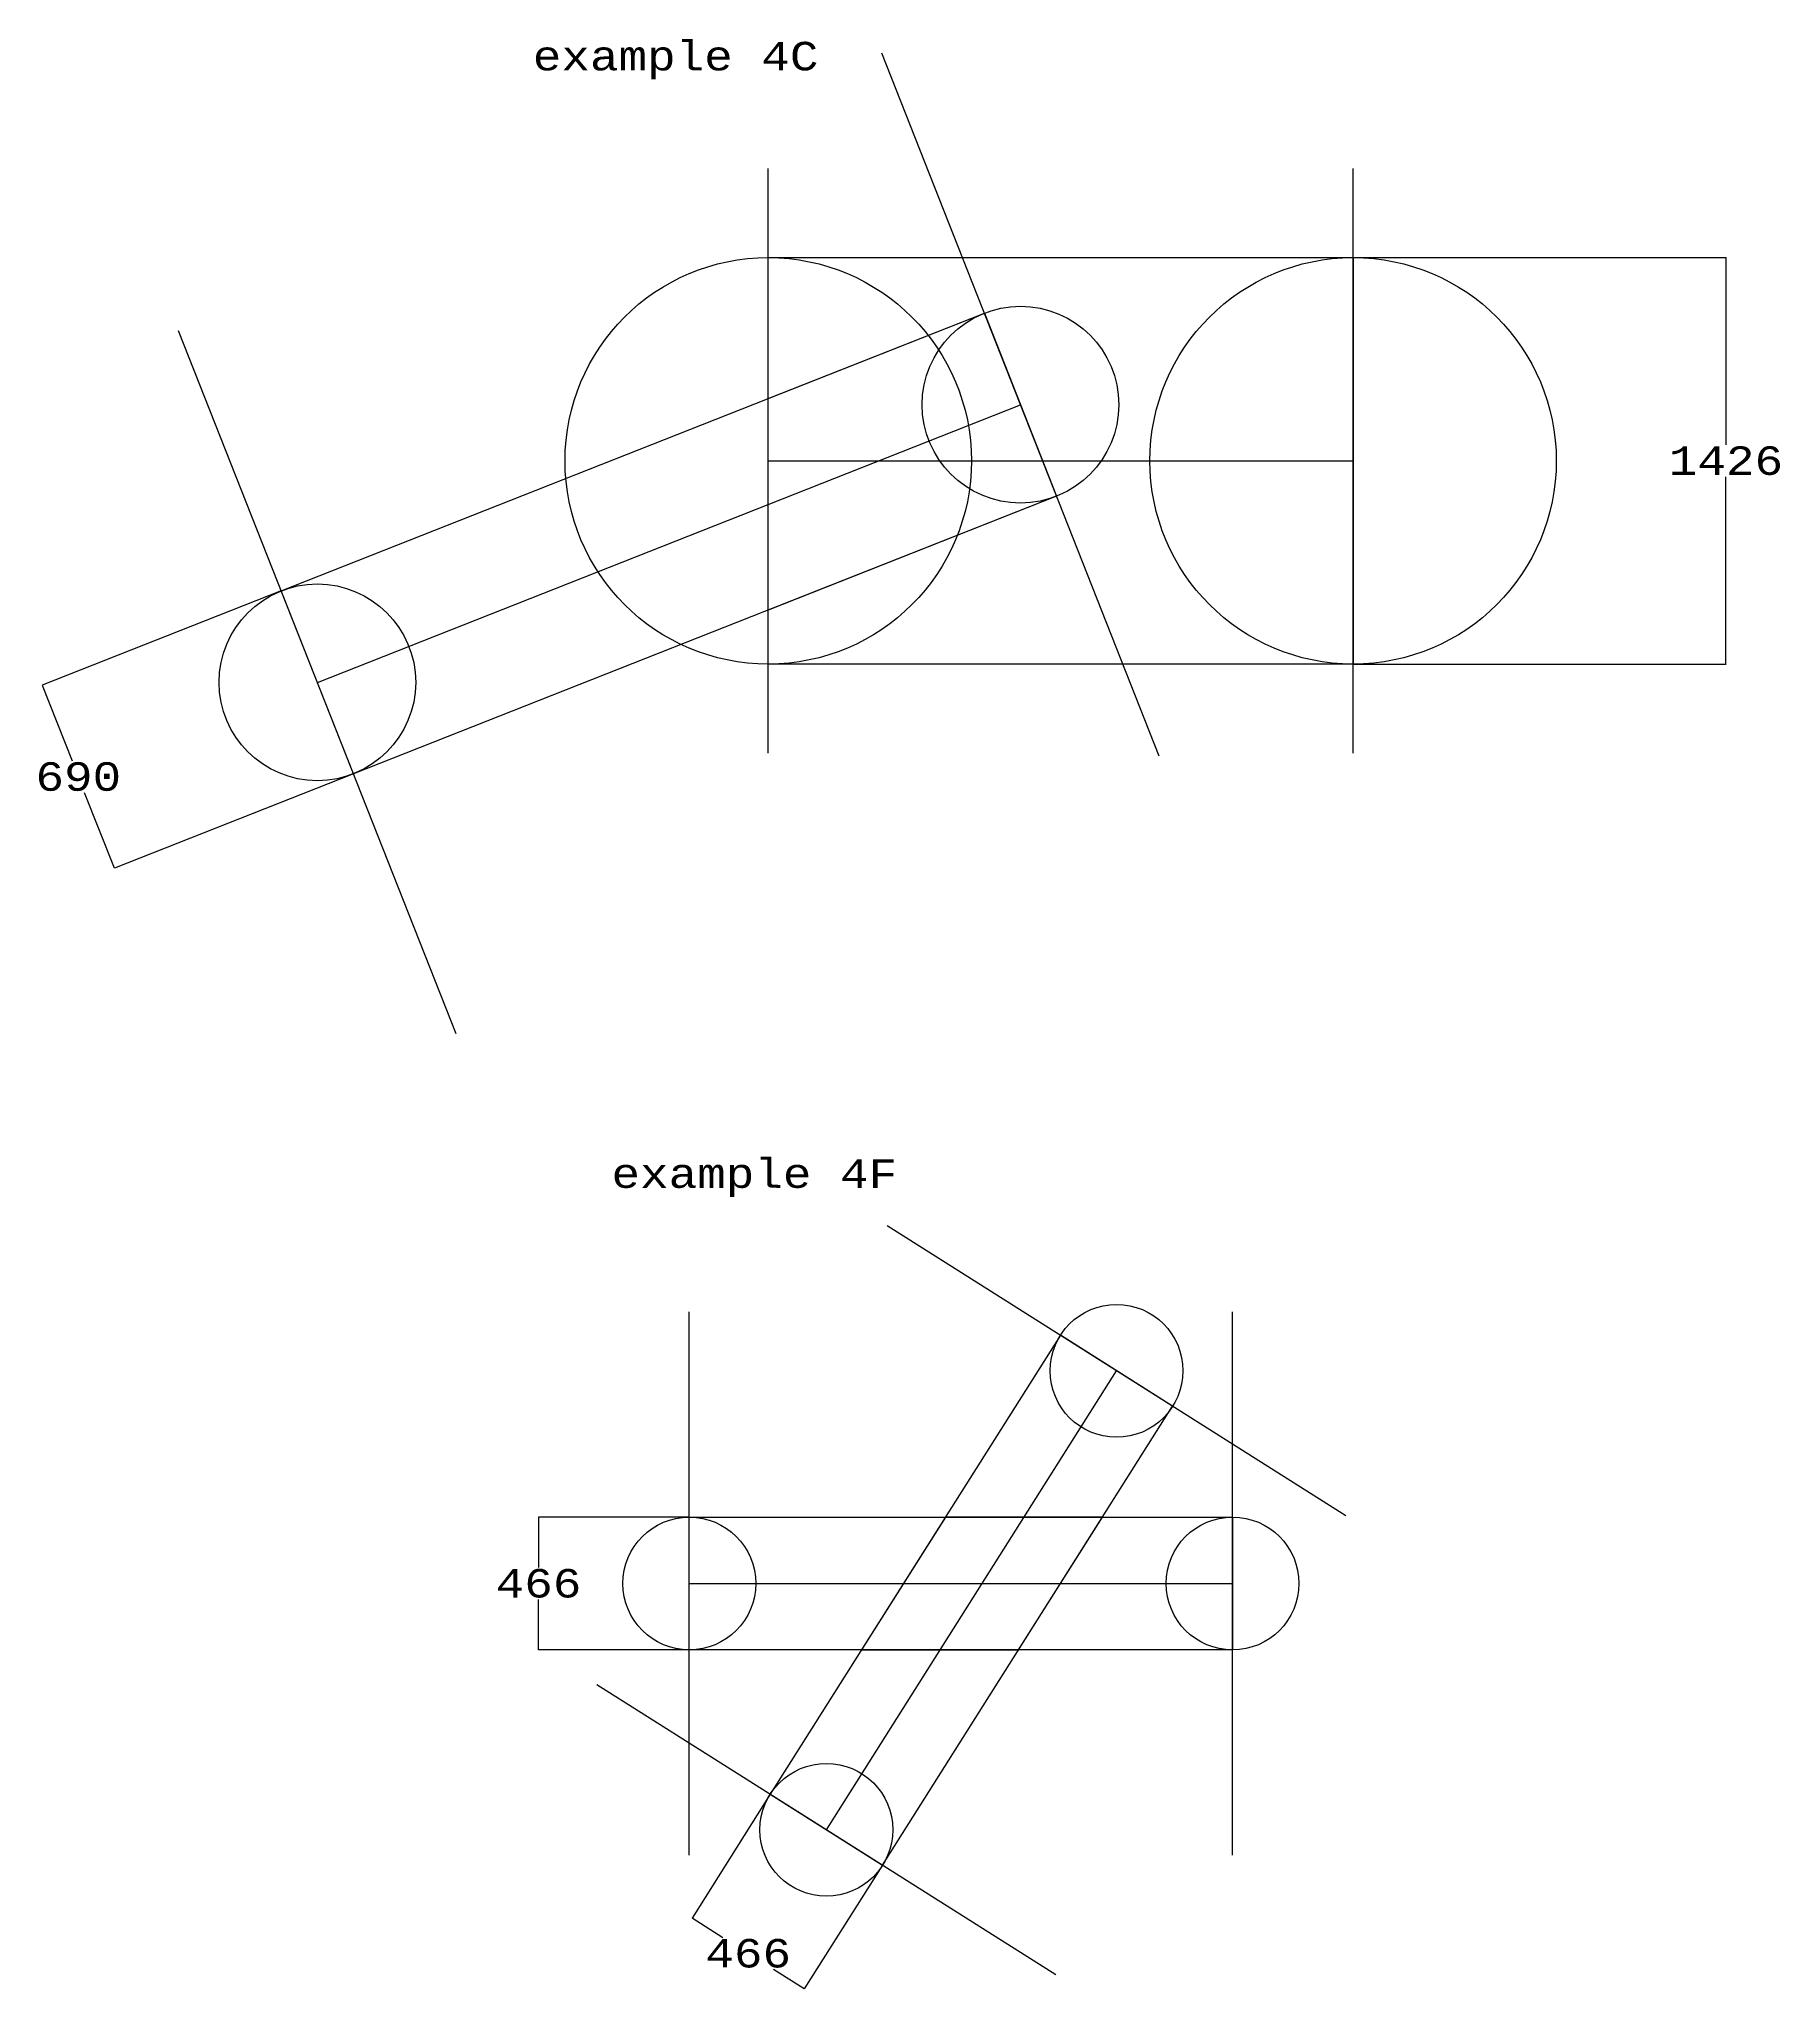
# Model space of a CAD drawing. Header units: centimetres. Extents: x -14200 to 24920, y -12667 to 8144.
# Drawn here: x -3700 to 2409, y -12093 to -5252 of the extents above; entities that cross this region are included whole.
import ezdxf

# ---------------------------------------------------------------- set-up
doc = ezdxf.new("R2010")
doc.units = ezdxf.units.CM
doc.header["$MEASUREMENT"] = 0
for name, color, linetype in [('intersection', 1, 'Continuous'), ('Rectangle', 5, 'Continuous'), ('text', 7, 'Continuous')]:
    doc.layers.add(name, color=color, linetype=linetype)
doc.styles.get("Standard").update_dxf_attribs({"font": 'COUR.TTF', "height": 100})
doc.dimstyles.get("Standard").update_dxf_attribs({"dimtxt": 0.18, "dimasz": 0.18, "dimexe": 0.18, "dimexo": 0.0625, "dimgap": 0.09, "dimtad": 0, "dimtih": 1, "dimtoh": 1, "dimdec": 0, "dimzin": 0, "dimdsep": 46, "dimtxsty": 'Standard', "dimcen": 0.09, "dimadec": 0, "dimazin": 0, "dimtfac": 1, "dimtdec": 0, "dimtofl": 0, "dimtmove": 0, "dimatfit": 3, "dimfxl": 0, "dimtolj": 1, "dimtzin": 0, "dimarcsym": 0})

# ---------------------------------------------------------------- blocks, each defined once
blk = doc.blocks.new('*D100')
at = {"color": 0, "lineweight": -2}
for p, q in [((-1134, -11409.5), (-1408.3, -11843.5)), ((-740.1, -11658.6), (-1014.5, -12092.5)), ((-1408.1, -11843.4), (-1300.3, -11911.6)), ((-1014.5, -12092.3), (-1122.3, -12024.1))]:
    blk.add_line(p, q, dxfattribs=at)
at = {"color": 0}
for points in [[(-1408.1, -11843.4), (-1408.1, -11843.4), (-1408.2, -11843.3)], [(-1014.5, -12092.2), (-1014.5, -12092.3), (-1014.4, -12092.4)]]:
    blk.add_solid(points, dxfattribs=at)
at = {"color": 0, "insert": (-1211.3, -11967.8), "char_height": 100, "attachment_point": 5}
blk.add_mtext('\\A1;466', dxfattribs=at)
blk = doc.blocks.new('*D101')
at = {"color": 0, "lineweight": -2}
for p, q in [((-1418.1, -10437), (-1947.2, -10437)), ((-1947, -10437.2), (-1947, -10613.7)), ((-1947, -10902.8), (-1947, -10726.3)), ((-1418.1, -10903), (-1947.2, -10903))]:
    blk.add_line(p, q, dxfattribs=at)
at = {"color": 0}
for points in [[(-1947, -10437.2), (-1947, -10437.2), (-1947, -10437)], [(-1947, -10902.8), (-1947, -10902.8), (-1947, -10903)]]:
    blk.add_solid(points, dxfattribs=at)
at = {"color": 0, "insert": (-1947, -10670), "char_height": 100, "attachment_point": 5}
blk.add_mtext('\\A1;466', dxfattribs=at)
blk = doc.blocks.new('*D102')
at = {"color": 0, "lineweight": -2}
for p, q in [((-2849.8, -7188.1), (-3688.5, -7519.3)), ((-3688.2, -7519.4), (-3583.8, -7783.8)), ((-2596.4, -7829.9), (-3435.1, -8161.1)), ((-3435, -8160.8), (-3539.4, -7896.4))]:
    blk.add_line(p, q, dxfattribs=at)
at = {"color": 0}
for points in [[(-3688.2, -7519.4), (-3688.3, -7519.4), (-3688.3, -7519.2)], [(-3435, -8160.8), (-3435, -8160.8), (-3434.9, -8161)]]:
    blk.add_solid(points, dxfattribs=at)
at = {"color": 0, "insert": (-3561.6, -7840.1), "char_height": 100, "attachment_point": 5}
blk.add_mtext('\\A1;690', dxfattribs=at)
blk = doc.blocks.new('*D103')
at = {"color": 0, "lineweight": -2}
for p, q in [((911.1, -6019), (2219.4, -6019)), ((2219.2, -6019.2), (2219.2, -6675.7)), ((2219.2, -7444.8), (2219.2, -6788.3)), ((911.1, -7445), (2219.4, -7445))]:
    blk.add_line(p, q, dxfattribs=at)
at = {"color": 0}
for points in [[(2219.2, -6019.2), (2219.2, -6019.2), (2219.2, -6019)], [(2219.2, -7444.8), (2219.2, -7444.8), (2219.2, -7445)]]:
    blk.add_solid(points, dxfattribs=at)
at = {"color": 0, "insert": (2219.2, -6732), "char_height": 100, "attachment_point": 5}
blk.add_mtext('\\A1;1426', dxfattribs=at)

msp = doc.modelspace()

# ---------------------------------------------------------------- linework, layer by layer
for p, q in [((231, -7768.5), (-743, -5301.5)), ((-1141, -7758), (-1141, -5706)), ((911, -7758), (911, -5706)), ((-2236, -8742.5), (-3210, -6275.5)), ((-2723, -7509), (-256, -6535)), ((-1141, -6732), (911, -6732)), ((886, -10433), (-724, -9415)), ((-1418, -11623), (-1418, -9717)), ((488, -11623), (488, -9717)), ((-937, -11534), (81, -9924)), ((-1418, -10670), (488, -10670)), ((-132, -12043), (-1742, -11025))]:
    msp.add_line(p, q)
for centre, radius in [((-1141, -6732), 713), ((911, -6732), 713), ((-256, -6535), 345), ((-2723, -7509), 345), ((81, -9924), 233), ((-1418, -10670), 233), ((488, -10670), 233), ((-937, -11534), 233)]:
    msp.add_circle(centre, radius)
at = {"layer": 'intersection'}
for points in [[(-1140.9, -6513.5), (-382.7, -6214.1), (-129.3, -6855.9), (-1140.9, -7255.3), (-1140.9, -6513.5)], [(-519, -10437), (-813.7, -10903), (-262.4, -10903), (32.3, -10437), (-519, -10437)]]:
    msp.add_lwpolyline(points, dxfattribs=at)
at = {"layer": 'Rectangle'}
for points in [[(-1141, -6019), (911, -6019), (911.1, -7445), (-1140.9, -7445), (-1140.9, -6019)], [(-2849.7, -7188.1), (-382.7, -6214.1), (-129.3, -6855.9), (-2596.3, -7829.9), (-2849.7, -7188.1)], [(-115.9, -9799.5), (-1134, -11409.5), (-740.1, -11658.6), (277.9, -10048.5), (-115.9, -9799.5)], [(-1418, -10437), (488, -10437), (488, -10903), (-1418.1, -10903), (-1418, -10437)]]:
    msp.add_lwpolyline(points, dxfattribs=at)

# ---------------------------------------------------------------- texts
at = {"layer": 'text'}
for s, p in [('example 4C', (-1967, -5362.3)), ('example 4F', (-1691, -9282.3))]:
    msp.add_text(s, height=100, dxfattribs=at).set_placement(p)

# ---------------------------------------------------------------- dimensions: what is measured, and where the dimension line sits
for p1, p2, distance, picture, middle in [((911, -6019), (911, -7445), 1308.2, '*D103', (2219.2, -6732)), ((-2849.7, -7188.1), (-2596.3, -7829.9), -901.6, '*D102', (-3561.6, -7840.1)), ((-1418, -10437), (-1418, -10903), -529, '*D101', (-1947, -10670)), ((-1133.9, -11409.5), (-740.1, -11658.5), -513.3, '*D100', (-1211.3, -11967.8))]:
    dim = msp.add_aligned_dim(p1=p1, p2=p2, distance=distance, dimstyle='Standard')
    dim.commit()
    dim.dimension.update_dxf_attribs({"geometry": picture, "text_midpoint": middle})

doc.saveas('drawing.dxf')
